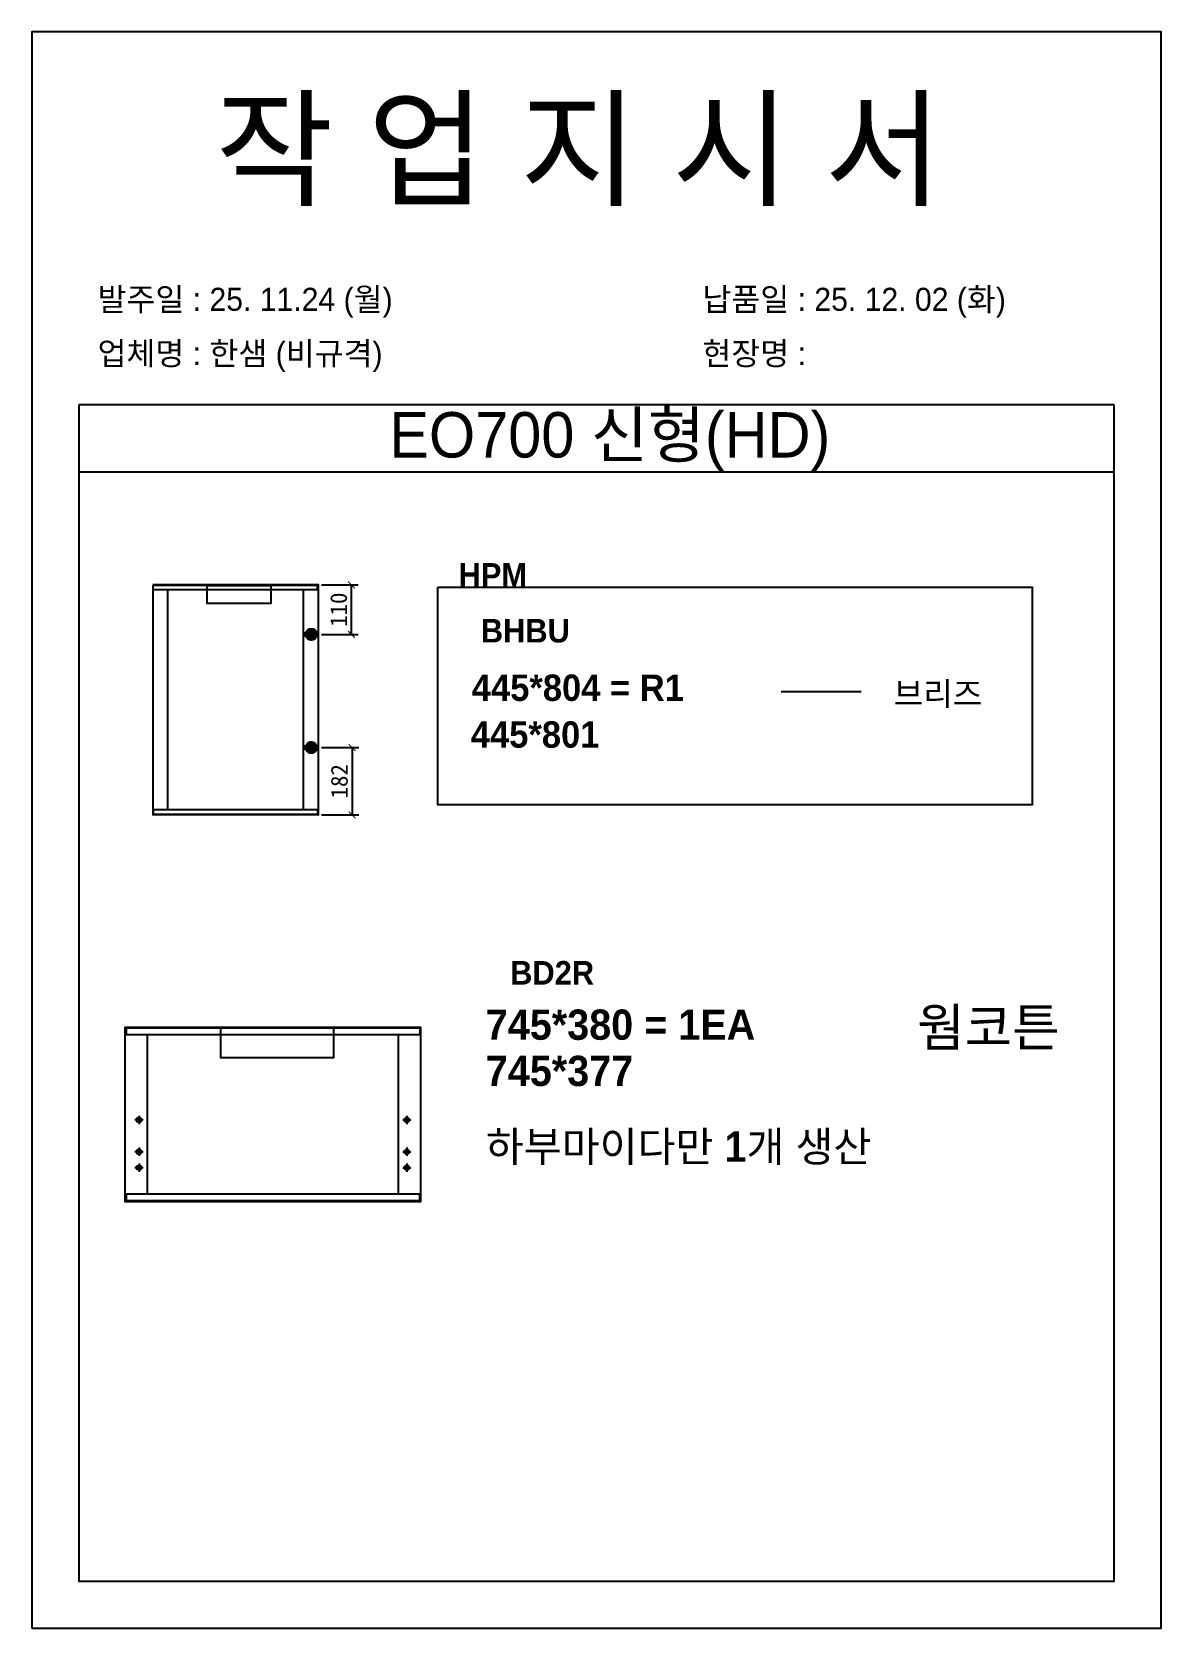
# Model space of a CAD drawing. Header units: millimetres. Extents: x -44117 to 256353, y -2095463 to 65325.
# Drawn here: x 116759 to 118439, y -497928 to -495552 of the extents above; entities that cross this region are included whole.
import ezdxf

# ---------------------------------------------------------------- set-up
doc = ezdxf.new("R2010")
doc.units = ezdxf.units.MM
doc.header["$LTSCALE"] = 10
doc.linetypes.add('HIDDEN', pattern=[9.525, 6.35, -3.175])
doc.layers.add('Layer1', color=7, linetype='Continuous', lineweight=70)
doc.layers.add('도면층1', color=7, linetype='HIDDEN')
doc.styles.add('MtX_Gulim', font='')
doc.styles.get('MtX_Gulim').set_extended_font_data('Gulim', bold=True)
doc.dimstyles.new('ISO-25', dxfattribs={"dimtxt": 2.5, "dimasz": 2.5, "dimexe": 1, "dimexo": 1, "dimtad": 1, "dimtxsty": 'Standard', "dimblk": 'ARCHTICK', "dimcen": 2.5, "dimadec": 0, "dimazin": 0, "dimtfac": 1, "dimtmove": 0, "dimatfit": 3, "dimfxl": 0, "dimarcsym": 0})

msp = doc.modelspace()

# ---------------------------------------------------------------- texts
at = {"linetype": 'Continuous', "style": 'MtX_Gulim'}
for s, height, p in [('BHBU', 35.049344, (117427.19414, -496460.65506)), ('445*804 = R1', 39.2712622, (117413.75493, -496547.62772)), ('브리즈', 35.049344, (118041.50092, -496554.49516)), ('BD2R', 35.049344, (117470.86899, -496969.88323)), ('웜코튼', 56.299423, (118076.37003, -497061.58209))]:
    msp.add_text(s, height=height, dxfattribs=at).set_placement(p)
at = {"color": 242, "linetype": 'Continuous', "true_color": 0xcd2027, "style": 'MtX_Gulim'}
msp.add_text('445*801', height=39.271262, dxfattribs=at).set_placement((117412.29301, -496617.22749))
at = {"attachment_point": 1}
for s, width, gutter_width, heights, insert, char_height in [('{\\fGulim|b0|i0|c129|p50;작 업 지 시 서}', 3307.3198183, 12.5, [-155.84554], (117032.11918, -495655.92767), 140), ('\\pt11;{\\fGulim|b0|i0|c129|p50;발주일 : 25. 11.24 (월)}', 3307.3198183, 12.5, [34.50412], (116856.90982, -495932.6481), 34.3), ('{\\fGulim|b0|i0|c129|p50;납품일 : 25. 12. 02 (화)}', 3307.3198183, 12.5, [35.09023], (117756.8878, -495932.6481), 34.3), ('{\\fGulim|b0|i0|c129|p50;업체명 : 한샘 (비규격)}', 3307.3198183, 12.5, [36.11279], (116856.90982, -496013.30427), 34.3), ('{\\fGulim|b0|i0|c129|p50;현장명 : }', 3307.3198183, 12.5, [-38.2735], (117756.8878, -496013.30427), 34.3), ('{\\fGulim|b0|i0|c129|p50;EO700 신형(HD)}', 1597.0710432, 6.03612, [-85.06834], (117291.02349, -496117.72479), 67.6045736), ('{\\f굴림|b1|i0|c129|p50;745*380 = 1EA }', 13607.1496112, 175, [-46.36905], (117434.58332, -497007.01657), 45), ('{\\f굴림|b1|i0|c129|p50;\\C1;745*377}', 13607.1496112, 175, [-46.25], (117434.58332, -497075.82643), 45), ('{\\f굴림|b1|i0|c129|p50;하부마이다만 1개 생산 }', 13607.1496112, 175, [-50.11905], (117434.58332, -497188.47403), 45)]:
    msp.add_mtext_dynamic_manual_height_columns(s, width=width, gutter_width=gutter_width, heights=heights, dxfattribs=dict(at, insert=insert, char_height=char_height))
at = {"layer": '도면층1', "linetype": 'Continuous', "style": 'MtX_Gulim'}
msp.add_text('HPM', height=35.049344, dxfattribs=at).set_placement((117394.11581, -496377.54621))

# ---------------------------------------------------------------- blocks, each defined once
blk = doc.blocks.new('_ArchTick')
at = {"color": 0, "linetype": 'ByBlock', "const_width": 0.15}
blk.add_lwpolyline([(-0.5, -0.5), (0.5, 0.5)], dxfattribs=at)
blk = doc.blocks.new('*D4056')
at = {"color": 0, "lineweight": -2}
for p, q in [((117190, -496375), (117244.6, -496375)), ((117234.6, -496448.6), (117234.6, -496375)), ((117190, -496448.6), (117244.6, -496448.6))]:
    blk.add_line(p, q, dxfattribs=at)
at = {"layer": 'Defpoints', "color": 0}
for p in [(117175, -496375), (117234.6, -496375), (117175, -496448.6)]:
    blk.add_point(p, dxfattribs=at)
at = {"color": 0, "lineweight": -2, "xscale": 10, "yscale": 10, "zscale": 10}
for p, rotation in [((117234.6, -496375), 90), ((117234.6, -496448.6), 270)]:
    blk.add_blockref('_ArchTick', p, dxfattribs=dict(at, rotation=rotation))
at = {"color": 0, "insert": (117215.8, -496411.8), "char_height": 25, "attachment_point": 5, "rotation": 90}
blk.add_mtext('110', dxfattribs=at)
blk = doc.blocks.new('*D4057')
at = {"color": 0, "lineweight": -2}
for p, q in [((117190, -496617.1), (117245.6, -496617.1)), ((117235.6, -496617.1), (117235.6, -496717.4)), ((117190, -496717.4), (117245.6, -496717.4))]:
    blk.add_line(p, q, dxfattribs=at)
at = {"layer": 'Defpoints', "color": 0}
for p in [(117175, -496617.1), (117175, -496717.4), (117235.6, -496717.4)]:
    blk.add_point(p, dxfattribs=at)
at = {"color": 0, "lineweight": -2, "xscale": 10, "yscale": 10, "zscale": 10}
for p, rotation in [((117235.6, -496617.1), 90), ((117235.6, -496717.4), 270)]:
    blk.add_blockref('_ArchTick', p, dxfattribs=dict(at, rotation=rotation))
at = {"color": 0, "insert": (117216.8, -496667.2), "char_height": 25, "attachment_point": 5, "rotation": 90}
blk.add_mtext('182', dxfattribs=at)

# ---------------------------------------------------------------- dimensions: what is measured, and where the dimension line sits
for base, p1, p2, text, picture, middle in [((117234.59904, -496374.97612), (117174.98526, -496448.5926), (117174.98526, -496374.97612), '110', '*D4056', (117215.84904, -496411.78436)), ((117235.55251, -496717.35493), (117174.98526, -496617.07815), (117174.98526, -496717.35493), '182', '*D4057', (117216.80251, -496667.21654))]:
    dim = msp.add_linear_dim(base=base, p1=p1, p2=p2, angle=90, text=text, dimstyle='ISO-25', override={"dimscale": 10, "dimasz": 1, "dimexo": 1.5, "dimtxsty": 'Standard'})
    dim.commit()
    dim.dimension.update_dxf_attribs({"geometry": picture, "text_midpoint": middle})

# ---------------------------------------------------------------- linework, layer by layer
for p, q in [((118369.31257, -496106.93489), (116829.31257, -496106.93489)), ((118369.31257, -496206.93489), (116829.31257, -496206.93489)), ((116939.1226, -496375.22208), (116939.1226, -496717.10896)), ((117185.62325, -496375.66481), (116939.1226, -496375.66481)), ((117185.62325, -496382.35497), (116939.1226, -496382.35497)), ((117185.37728, -496374.97612), (116939.36857, -496374.97612)), ((116961.0132, -496381.86305), (116961.0132, -496709.97608)), ((117163.48668, -496709.97608), (117163.48668, -496382.35497)), ((117184.39344, -496382.35497), (117184.39344, -496374.97612)), ((117185.62325, -496717.10896), (117185.62325, -496375.22208)), ((117185.62325, -496709.97608), (116939.1226, -496709.97608)), ((117185.62325, -496716.66624), (116939.1226, -496716.66624)), ((117185.37728, -496717.35493), (116939.36857, -496717.35493)), ((116940.35241, -496717.35493), (116940.35241, -496709.97608)), ((117184.39344, -496709.97608), (117184.39344, -496717.35493)), ((116897.56971, -497033.9775), (116897.56971, -497292.41957)), ((117338.18011, -497034.64397), (116897.56971, -497034.64397)), ((117337.80985, -497033.60724), (116897.93997, -497033.60724)), ((116899.42102, -497033.60724), (116899.42102, -497044.71507)), ((117336.32881, -497033.60724), (117336.32881, -497044.71507)), ((117338.18011, -497292.41957), (117338.18011, -497033.9775)), ((117338.18011, -497044.71507), (116897.56971, -497044.71507)), ((116930.89319, -497044.71507), (116930.89319, -497281.68201)), ((117304.85664, -497281.68201), (117304.85664, -497044.71507)), ((116924.78389, -497171.34427), (116912.56528, -497171.34427)), ((116918.67458, -497165.23497), (116918.67458, -497177.45358)), ((117310.96594, -497171.34427), (117323.18455, -497171.34427)), ((117317.07525, -497165.23497), (117317.07525, -497177.45358)), ((116924.78389, -497218.73766), (116912.56528, -497218.73766)), ((116918.67458, -497212.62836), (116918.67458, -497224.84696)), ((117310.96594, -497218.73766), (117323.18455, -497218.73766)), ((117317.07525, -497212.62836), (117317.07525, -497224.84696)), ((116924.78389, -497242.43436), (116912.56528, -497242.43436)), ((116918.67458, -497236.32505), (116918.67458, -497248.54366)), ((117310.96594, -497242.43436), (117323.18455, -497242.43436)), ((117317.07525, -497236.32505), (117317.07525, -497248.54366)), ((117338.18011, -497281.68201), (116897.56971, -497281.68201)), ((117338.18011, -497291.7531), (116897.56971, -497291.7531)), ((116897.93997, -497292.78983), (117337.80985, -497292.78983)), ((116899.42102, -497281.68201), (116899.42102, -497292.78983)), ((117336.32881, -497292.78983), (117336.32881, -497281.68201))]:
    msp.add_line(p, q)
for points in [[(116759.31257, -497927.76516), (118439.31257, -497927.76516), (118439.31257, -495551.76516), (116759.31257, -495551.76516)], [(117019.9232, -496375.85862), (117114.74058, -496375.85862), (117114.74058, -496402.4701), (117019.9232, -496402.4701)], [(117363.13442, -496378.38072), (118247.51244, -496378.38072), (118247.51244, -496702.27713), (117363.13442, -496702.27713)], [(117040.47799, -497034.03582), (117207.85843, -497034.03582), (117207.85843, -497079.05539), (117040.47799, -497079.05539)]]:
    msp.add_lwpolyline(points, close=True)
for points in [[(116829.31257, -496106.93489), (116829.31257, -497857.76516), (118369.31257, -497857.76516), (118369.31257, -496106.93489)], [(117873.97901, -496533.73369), (117993.3039, -496533.73369)]]:
    msp.add_lwpolyline(points)
for centre in [(116918.67458, -497171.34427), (117317.07525, -497171.34427), (116918.67458, -497218.73766), (117317.07525, -497218.73766), (116918.67458, -497242.43436), (117317.07525, -497242.43436)]:
    msp.add_circle(centre, 3.70261)
for centre, radius, start, end in [((117185.37728, -496375.22208), 0.24596, 0, 90), ((116939.36857, -496717.10897), 0.24596, 180, 270), ((117185.37728, -496717.10897), 0.24596, 270, 0), ((116897.93997, -497033.9775), 0.37026, 90, 180), ((117337.80985, -497033.9775), 0.37026, 0, 90), ((116897.93997, -497292.41957), 0.37026, 180, 270), ((117337.80985, -497292.41957), 0.37026, 270, 0)]:
    msp.add_arc(centre, radius, start, end)
at = {"layer": 'Layer1'}
for p, q in [((117174.98526, -496439.52739), (117174.98526, -496457.6578)), ((117174.98526, -496626.14335), (117174.98526, -496608.01295))]:
    msp.add_line(p, q, dxfattribs=at)
for points in [[(117184.05046, -496448.5926), (117165.92006, -496448.5926)], [(117184.05046, -496617.07815), (117165.92006, -496617.07815)]]:
    msp.add_lwpolyline(points, close=True, dxfattribs=at)
for centre in [(117174.98526, -496448.5926), (117174.98526, -496617.07815)]:
    msp.add_circle(centre, 6.04347, dxfattribs=at)

msp.set_redraw_order([(e.dxf.handle, doc.entitydb.next_handle()) for e in msp.query("TEXT MTEXT ATTDEF DIMENSION ARC_DIMENSION")])  # texts and dimensions are drawn at this point

doc.saveas('drawing.dxf')
